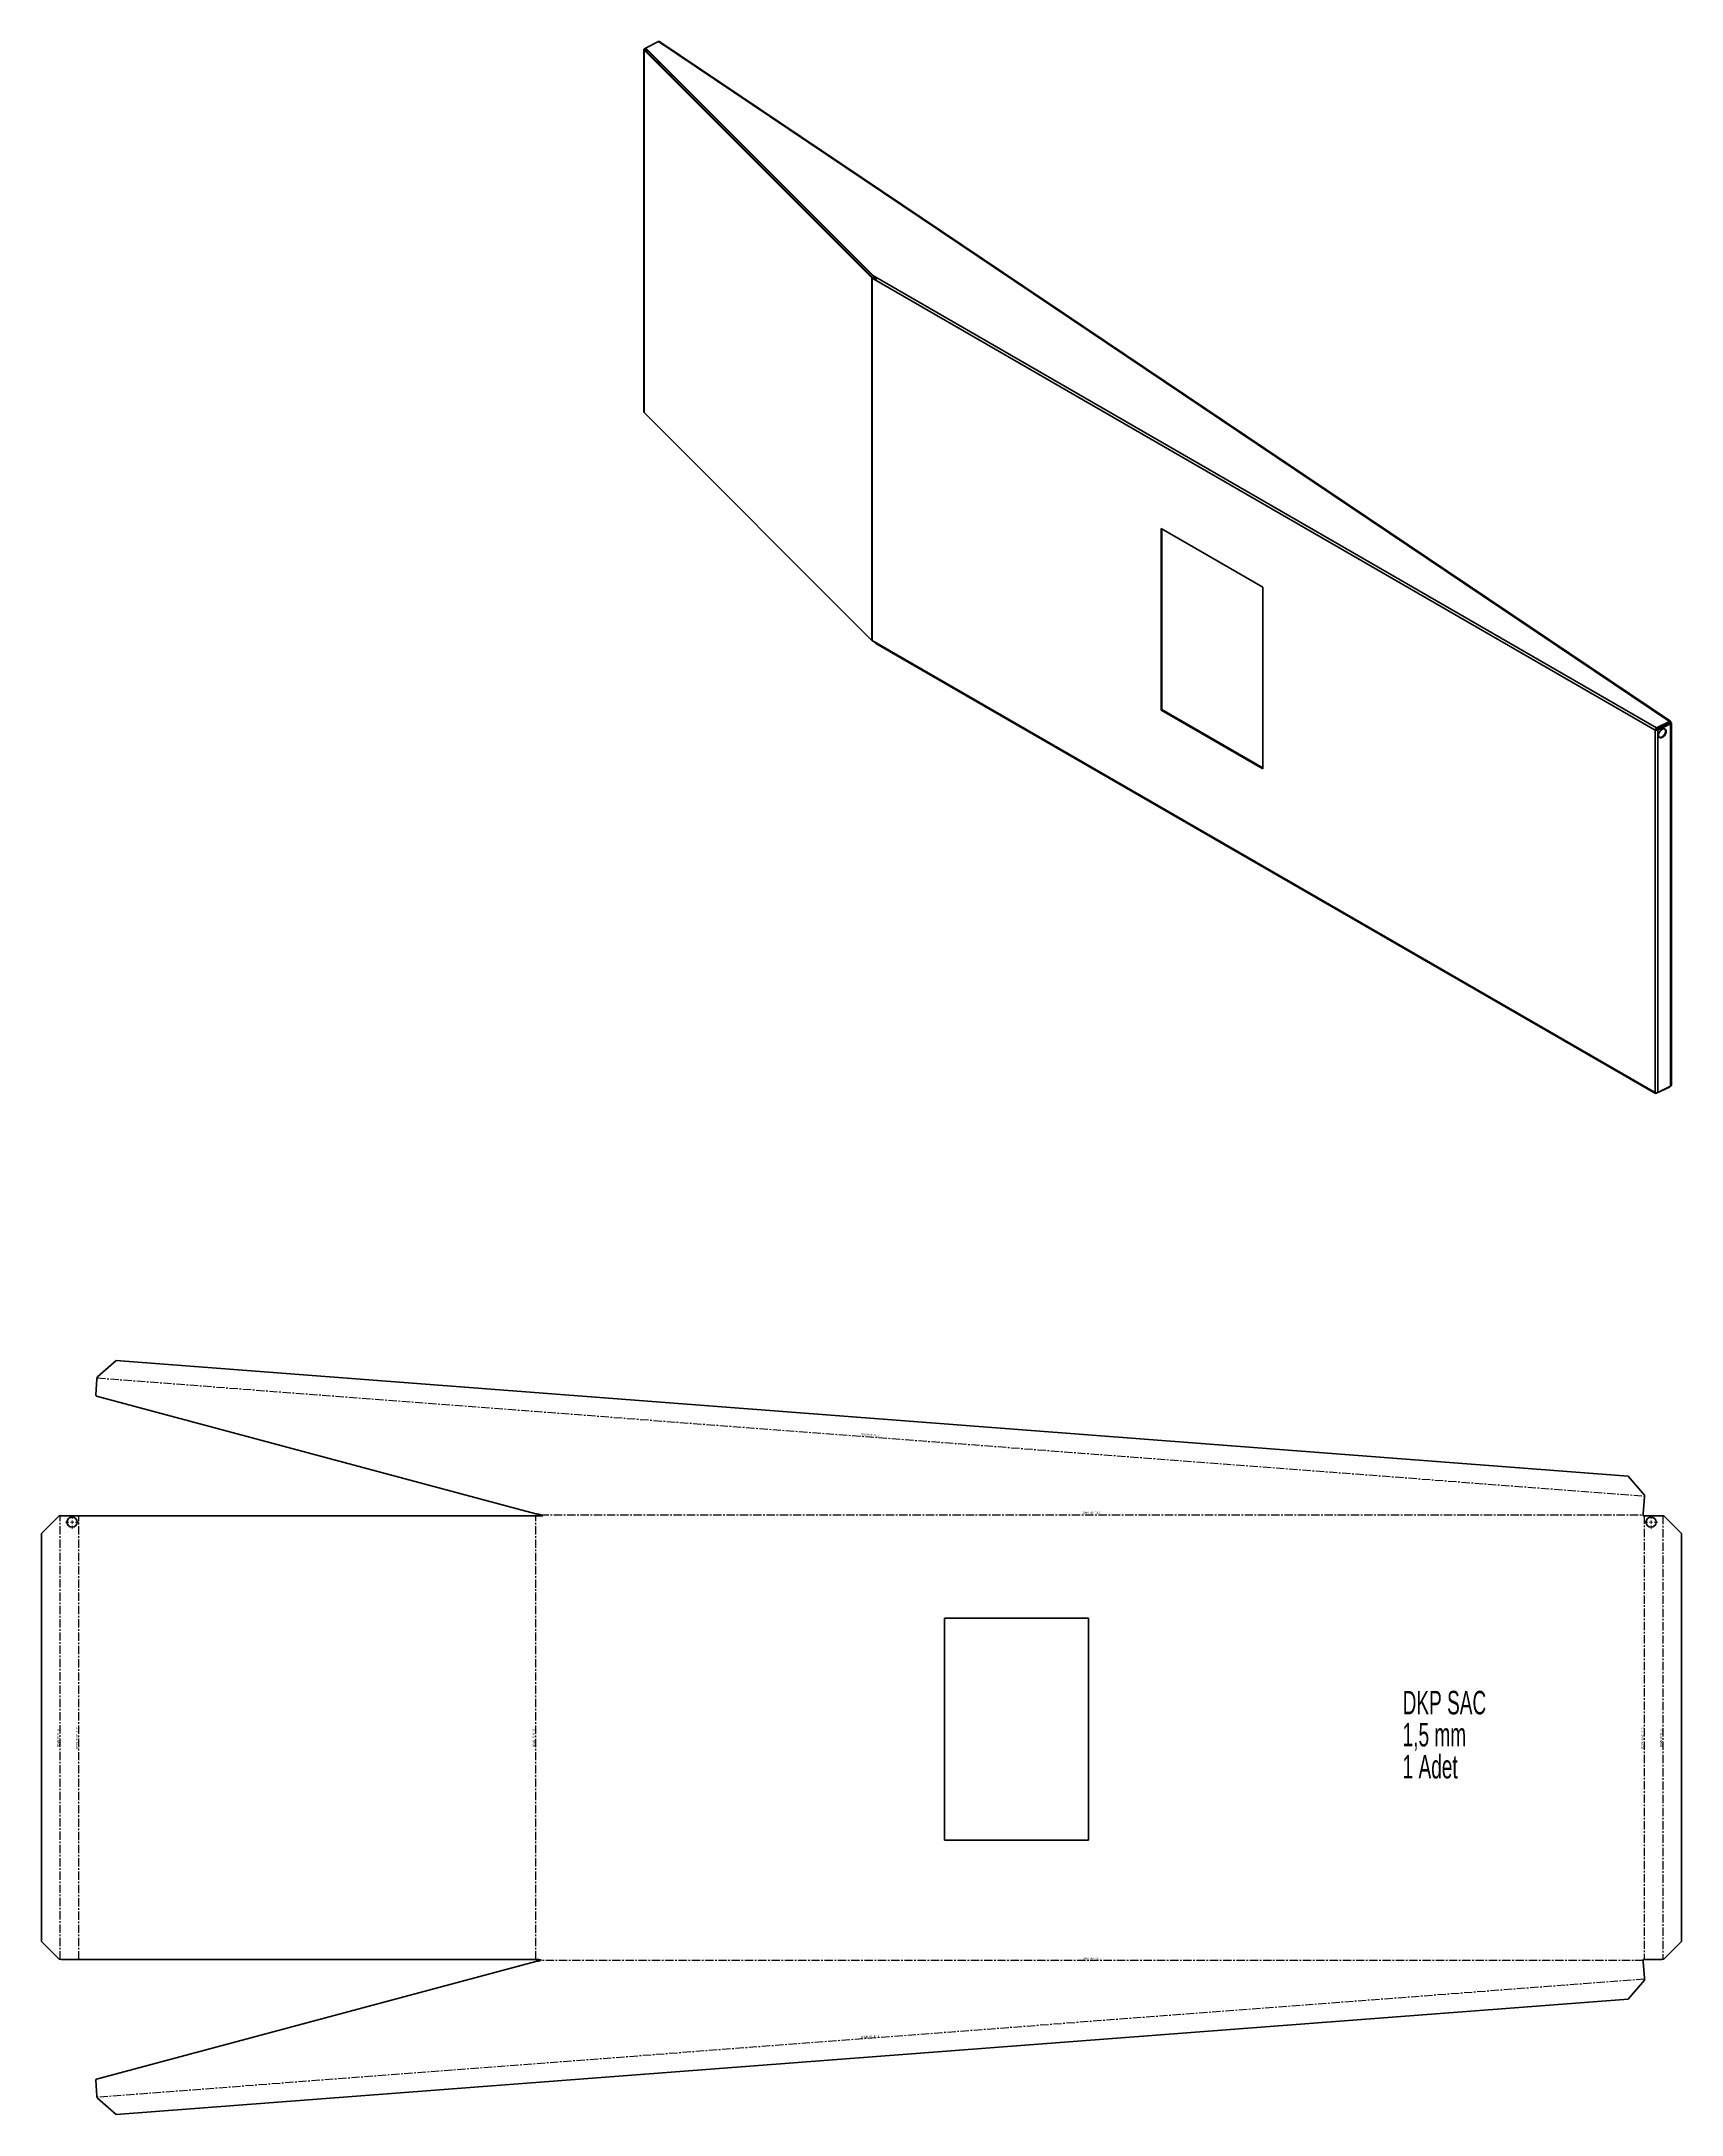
# Model space of a CAD drawing. Header units: millimetres. Extents: x -2351 to 158, y -1154 to 2018.
import ezdxf

# ---------------------------------------------------------------- set-up
doc = ezdxf.new("R2010")
doc.units = ezdxf.units.MM
doc.linetypes.add('CENTERX2', pattern=[20.32, 12.7, -2.54, 2.54, -2.54])
doc.styles.add('SLDTEXTSTYLE0', font='TXT', dxfattribs={"width": 0.605})
doc.styles.add('SLDTEXTSTYLE1', font='TXT', dxfattribs={"width": 0.572187})

# ---------------------------------------------------------------- blocks, each defined once
blk = doc.blocks.new('SW_NOTE_0')
at = {"color": 0, "linetype": 'Continuous', "lineweight": 0, "char_height": 35.98, "attachment_point": 1, "style": 'SLDTEXTSTYLE0'}
for s, insert in [('DKP SAC', (0, 46.4)), ('1,5 mm', (0, -2.6)), ('1 Adet', (0, -51.6))]:
    blk.add_mtext(s, dxfattribs=dict(at, insert=insert))
blk = doc.blocks.new('SW_CENTERMARKSYMBOL_0')
at = {"color": 0, "linetype": 'Continuous', "lineweight": 18}
for p, q in [((-5, 0), (-10.25, 0)), ((0, 0), (-2.5, 0)), ((0, 5), (0, 10.25)), ((0, 0), (0, 2.5)), ((0, 0), (0, -2.5)), ((0, 0), (2.5, 0)), ((5, 0), (10.25, 0)), ((0, -5), (0, -10.25))]:
    blk.add_line(p, q, dxfattribs=at)
blk = doc.blocks.new('SW_CENTERMARKSYMBOL_1')
at = {"color": 0, "linetype": 'Continuous', "lineweight": 18}
for p, q in [((-5, 0), (-10.25, 0)), ((0, 0), (-2.5, 0)), ((0, 5), (0, 10.25)), ((0, 0), (0, 2.5)), ((0, 0), (0, -2.5)), ((0, 0), (2.5, 0)), ((5, 0), (10.25, 0)), ((0, -5), (0, -10.25))]:
    blk.add_line(p, q, dxfattribs=at)

msp = doc.modelspace()

# ---------------------------------------------------------------- linework, layer by layer
at = {"color": 7, "linetype": 'Continuous', "lineweight": 35}
for p, q in [((-1429.2, 2005.8), (-1429.2, 1451.2)), ((-1427.5, 2005.4), (-1428.8, 2004.9)), ((-1080.2, 1656.4), (-1428.8, 2004.9)), ((-1428.8, 2004.9), (-1428.8, 1450.4)), ((-1428.2, 2007.1), (-1425.8, 2008.3)), ((-1427.2, 2006.5), (-1428.2, 2007.1)), ((-1078.9, 1656.8), (-1427.5, 2005.4)), ((-1427.2, 2006.5), (-1425.9, 2007.1)), ((-1427.2, 2005), (-1427.2, 2006.5)), ((-1425.9, 2008), (-1425.9, 2006.8)), ((-1425.7, 2007.6), (-1077.9, 1659.7)), ((-1425.7, 2006.3), (-1425.7, 2007.6)), ((-1425.7, 2006.3), (-1077.9, 1658.5)), ((-1406.6, 2018), (-1425.4, 2008.7)), ((139.6, 977.9), (-1406.6, 2018)), ((141.1, 978), (-1404.7, 2017.9)), ((-1407.5, 1988.1), (-1407.5, 1985.3)), ((-1405.4, 1983.2), (-1405.4, 1986)), ((-1387.8, 1968.4), (-1387.8, 1965.6)), ((-1386.6, 1967.3), (-1386.6, 1964.5)), ((-1078.9, 1656.8), (-1080.2, 1656.4)), ((-1080.2, 1101.8), (-1080.2, 1656.4)), ((-1078.7, 1656.6), (-1079.8, 1656)), ((117.9, 964.6), (-1079.7, 1655.9)), ((-1079.7, 1655.9), (-1079.7, 1101.5)), ((-1077.9, 1659.7), (120, 968.2)), ((-1077.9, 1658.5), (-1077.9, 1659.7)), ((-1428.8, 1450.4), (-1080.2, 1101.8)), ((-482.2, 1183.1), (-637.7, 1272.9)), ((-637.7, 1272.9), (-637.7, 995.3)), ((-636.7, 995.9), (-636.7, 1272.3)), ((-482.2, 905.5), (-482.2, 1183.1)), ((-1079.7, 1101.5), (117.9, 410.1)), ((-1074.2, 1097.3), (118.5, 408.7)), ((-636.7, 995.9), (-637.7, 995.3)), ((-637.7, 995.3), (-482.2, 905.5)), ((-482.2, 906.7), (-636.7, 995.9)), ((118.9, 965.2), (117.9, 964.6)), ((117.9, 410.1), (117.9, 964.6)), ((119.9, 966.9), (119.7, 968)), ((120, 968.2), (139.6, 977.9)), ((120, 967), (139.6, 976.7)), ((120, 967), (120, 968.2)), ((122.7, 966.1), (120.8, 967.3)), ((140.5, 974.9), (121, 965.2)), ((121, 965.2), (121.9, 964.6)), ((141.4, 974.2), (121.9, 964.6)), ((121.9, 964.6), (121.9, 410)), ((123.1, 955.4), (123.1, 958.4)), ((124.8, 967.1), (140.4, 976.2)), ((125.9, 967.7), (141.5, 976.7)), ((140.6, 975.7), (131.5, 970.4)), ((139.6, 976.7), (139.6, 977.9)), ((139.6, 976.7), (140.4, 976.2)), ((141.5, 976.7), (140.4, 976.2)), ((140.5, 974.9), (141.4, 974.2)), ((141.8, 976.3), (140.6, 975.7)), ((140.6, 975.7), (140.6, 975)), ((141.4, 419.7), (141.4, 974.2)), ((142.5, 421.2), (142.5, 975.3)), ((139.6, 418.5), (120, 408.9)), ((121.9, 410), (141.4, 419.7)), ((139.6, 418.5), (140, 418.9)), ((139.6, 418.7), (139.6, 418.5)), ((119.8, 409.6), (119.7, 408.7)), ((120, 409.6), (120, 408.9)), ((-2265.7, -28), (-2267.6, -52.8)), ((-2265.1, -25.1), (-2265.7, -28)), ((-2265.1, -25.1), (-2236.1, -0.2)), ((76.5, -176.8), (-2236.1, -0.2)), ((-2266.5, -54.4), (-1594.5, -234.4)), ((76.5, -176.8), (101.3, -205.8)), ((99.6, -234.4), (101.5, -208.8)), ((101.5, -208.8), (101.3, -205.8)), ((-2350.6, -264.8), (-2323.6, -237.8)), ((-2320.6, -237.4), (-2323.6, -237.8)), ((-1594.7, -237.4), (-2320.6, -237.4)), ((-1594.2, -237.4), (-1594.7, -237.4)), ((-1594.2, -237.4), (-1594.2, -237.4)), ((-1583.6, -237.4), (-1594.2, -237.4)), ((-1592.6, -237.4), (-1583.6, -237.4)), ((102.3, -237.4), (99.5, -237.4)), ((128.1, -237.4), (102.3, -237.4)), ((131.1, -237.8), (128.1, -237.4)), ((131.1, -237.8), (158.1, -264.8)), ((-2350.6, -264.8), (-2350.6, -889.1)), ((158.1, -889.1), (158.1, -264.8)), ((-749.1, -394), (-969.1, -394)), ((-969.1, -394), (-969.1, -734)), ((-749.1, -734), (-749.1, -394)), ((-969.1, -734), (-749.1, -734)), ((-2323.6, -916.1), (-2350.6, -889.1)), ((-2323.6, -916.1), (-2320.6, -916.5)), ((-2320.6, -916.5), (-1594.7, -916.5)), ((-2266.5, -1099.5), (-1594.5, -919.4)), ((-1594.7, -916.5), (-1594.2, -916.4)), ((-1594.2, -916.4), (-1594.2, -916.5)), ((99.5, -916.4), (102.3, -916.5)), ((101.5, -945.1), (99.6, -919.4)), ((102.3, -916.5), (128.1, -916.5)), ((128.1, -916.5), (131.1, -916.1)), ((158.1, -889.1), (131.1, -916.1)), ((101.3, -948.1), (76.5, -977.1)), ((101.3, -948.1), (101.5, -945.1)), ((-2236.1, -1153.7), (76.5, -977.1)), ((-2267.6, -1101.1), (-2265.7, -1125.8)), ((-2265.7, -1125.8), (-2265.1, -1128.8)), ((-2236.1, -1153.7), (-2265.1, -1128.8))]:
    msp.add_line(p, q, dxfattribs=at)
at = {"color": 7, "linetype": 'CENTERX2'}
for p, q in [((-2265.4, -26.6), (101.4, -207.3)), ((-2322.1, -916.3), (-2322.1, -237.6)), ((-2293.2, -916.5), (-2293.2, -237.4)), ((-1594.4, -916.5), (-1594.4, -237.4)), ((-1587.1, -235.9), (99.6, -235.9)), ((100.9, -237.4), (100.9, -916.5)), ((129.6, -237.6), (129.6, -916.3)), ((99.6, -917.9), (-1587.1, -917.9)), ((101.4, -946.6), (-2265.4, -1127.3))]:
    msp.add_line(p, q, dxfattribs=at)
at = {"color": 7, "linetype": 'Continuous', "lineweight": 35, "flags": 128}
for points in [[(-1428.8, 2004.9), (-1429.1, 2005.2), (-1429.2, 2005.5), (-1429.2, 2005.8), (-1429.2, 2006.1), (-1429.1, 2006.4), (-1428.8, 2006.7), (-1428.6, 2006.9), (-1428.2, 2007.1)], [(-1427.5, 2005.4), (-1427.6, 2005.5), (-1427.7, 2005.6), (-1427.7, 2005.8), (-1427.7, 2005.9), (-1427.6, 2006.1), (-1427.5, 2006.2), (-1427.4, 2006.4), (-1427.2, 2006.5)], [(-1425.4, 2008.7), (-1425.6, 2008.6), (-1425.7, 2008.4), (-1425.8, 2008.3), (-1425.9, 2008.1), (-1425.9, 2008), (-1425.9, 2007.9), (-1425.8, 2007.7), (-1425.7, 2007.6)], [(-1424, 2004.6), (-1424.6, 2003.6), (-1425, 2002.9)], [(-1418.6, 1996.4), (-1418.3, 1996.7), (-1417.1, 1997.8)], [(128.8, 966), (127.5, 965.3), (126.3, 964.2), (125.2, 963), (124.3, 961.6), (123.6, 960.1), (123.1, 958.6), (122.9, 957.1), (123, 955.8), (123.3, 954.7), (123.9, 953.7), (124.7, 953.1), (125.7, 952.8), (126.9, 952.8), (128.1, 953.1), (129.4, 953.7), (130.6, 954.6), (131.8, 955.8), (132.8, 957.1), (133.6, 958.6), (134.2, 960.1), (134.6, 961.6), (134.6, 963), (134.4, 964.2), (134, 965.2), (133.3, 966), (132.3, 966.5), (131.2, 966.7), (130, 966.5), (128.8, 966)], [(132.6, 966.4), (132.7, 966.3), (133.3, 965.4), (133.6, 964.3), (133.7, 962.9), (133.5, 961.5), (133, 960), (132.3, 958.5), (131.4, 957.1), (130.3, 955.8), (129.1, 954.8), (127.8, 954)]]:
    msp.add_lwpolyline(points, dxfattribs=at)
at = {"color": 7, "linetype": 'Continuous', "lineweight": 35}
for centre in [(-2303.8, -247.4), (111.4, -247.4)]:
    msp.add_circle(centre, 7.75, dxfattribs=at)
for centre, radius, start, end in [((-1425.3, 2006.8), 0.601, 181.4928, 228.3042), ((-1426.7, 2006), 11.4, 309.9057, 319.8256), ((-1428, 1451.3), 1.2, 181.4928, 228.3042), ((125.5, 957.9), 4.49, 250.5286, 300.9441), ((-2266.1, -52.9), 1.5, 175.6335, 255), ((-2266.1, -1101), 1.5, 105, 184.3665)]:
    msp.add_arc(centre, radius, start, end, dxfattribs=at)
for centre, major_axis, ratio, start_param, end_param in [((-1077.6, 1657.2), (2.99, -0.32), 0.636701, 3.733713, 3.995512), ((-1077.6, 1657.2), (1.22, 2.75), 0.636784, 2.258388, 2.287571), ((-1077.6, 1657.2), (1.48, -0.36), 0.683408, 3.831861, 4.093661), ((-1077.6, 1102.7), (3, 0.26), 0.510679, 3.621064, 3.882863), ((-1077.6, 1102.7), (1.72, 2.47), 0.510782, 2.400256, 2.429439), ((120, 965.8), (1.56, 2.56), 0.560601, 0.946623, 2.369652), ((120, 965.8), (3, 0.07), 0.560505, 3.913457, 5.408044), ((120, 965.8), (0.81, 1.26), 0.543423, 0.958634, 2.381663), ((120, 965.8), (1.5, 0.07), 0.543325, 3.90145, 5.396037), ((122.2, 964.5), (-2.26, 3.6), 0.597087, 6.223117, 6.370884), ((122.2, 964.5), (-2.28, 2.35), 0.382016, 6.136241, 6.284009), ((120, 411.4), (3, -0.08), 0.593595, 3.94217, 5.436757), ((120, 411.4), (1.43, 2.64), 0.593686, 2.340929, 3.763958), ((122.2, 410.1), (3.12, 1.66), 0.030602, 3.798234, 3.946001)]:
    msp.add_ellipse(centre, major_axis=major_axis, ratio=ratio, start_param=start_param, end_param=end_param, dxfattribs=at)
for points, knots in [([(-1406.6, 2018), (-1406.2, 2018.1), (-1405.6, 2018.3), (-1405, 2018.2), (-1404.8, 2017.9), (-1404.7, 2017.9)], [0, 0, 0, 0, 0.475386, 0.950772, 1, 1, 1, 1]), ([(-1077.9, 1659.7), (-1077.7, 1659.6), (-1077.5, 1659.4), (-1077.2, 1659.1), (-1077, 1658.9), (-1076.7, 1658.5), (-1076.3, 1658.1), (-1075.7, 1657.4), (-1075.2, 1656.8), (-1074.8, 1656.2), (-1074.5, 1655.8), (-1074.3, 1655.5), (-1074.2, 1655.2), (-1074, 1655), (-1074, 1654.8), (-1073.9, 1654.6), (-1073.9, 1654.4), (-1073.9, 1654.3), (-1074, 1654.2), (-1074.1, 1654), (-1074.2, 1653.9), (-1074.5, 1653.9), (-1074.8, 1653.9), (-1075.1, 1654), (-1075.5, 1654), (-1075.8, 1654.1), (-1076.2, 1654.3), (-1076.8, 1654.5), (-1077.5, 1654.8), (-1078.2, 1655.2), (-1079, 1655.6), (-1079.5, 1655.9), (-1079.8, 1656)], [0, 0, 0, 0, 0.039699, 0.073676, 0.101931, 0.124464, 0.1923, 0.248915, 0.31704, 0.373082, 0.406641, 0.435387, 0.454941, 0.471819, 0.486122, 0.498017, 0.507287, 0.515164, 0.522308, 0.529582, 0.54318, 0.56111, 0.588796, 0.624033, 0.644127, 0.665962, 0.705738, 0.749588, 0.810099, 0.874709, 0.93675, 1, 1, 1, 1]), ([(-1074, 1654.2), (-1074.2, 1654.3), (-1074.6, 1654.4), (-1075.1, 1654.7), (-1076, 1655.1), (-1077.2, 1655.7), (-1078.2, 1656.3), (-1078.7, 1656.6)], [0, 0, 0, 0, 0.133964, 0.243071, 0.361834, 0.680265, 1, 1, 1, 1]), ([(-1077.9, 1658.5), (-1077.5, 1658.3), (-1077, 1657.8), (-1076.1, 1657.2), (-1075.4, 1656.6), (-1074.8, 1656.1), (-1074.5, 1655.8), (-1074.5, 1655.8)], [0, 0, 0, 0, 0.277831, 0.509609, 0.741412, 0.964699, 1, 1, 1, 1]), ([(-1079.8, 1101.4), (-1079.4, 1101.2), (-1078.7, 1100.8), (-1077.8, 1100.2), (-1076.9, 1099.6), (-1076.2, 1099.1), (-1075.7, 1098.8), (-1075.3, 1098.4), (-1074.9, 1098.1), (-1074.5, 1097.8), (-1074.3, 1097.6), (-1074.1, 1097.4), (-1074, 1097.3), (-1073.9, 1097.2), (-1073.9, 1097.2), (-1073.9, 1097.1), (-1074, 1097.2), (-1074.1, 1097.2), (-1074.2, 1097.3)], [0, 0, 0, 0, 0.152765, 0.306659, 0.454849, 0.539497, 0.615324, 0.682464, 0.746013, 0.796766, 0.829222, 0.854353, 0.868794, 0.882116, 0.896046, 0.912113, 0.959419, 1, 1, 1, 1]), ([(-1074.5, 1097.5), (-1074.5, 1097.5), (-1074.7, 1097.6), (-1075.1, 1097.9), (-1075.7, 1098.4), (-1076.4, 1099), (-1076.9, 1099.5), (-1077.2, 1099.8), (-1077.3, 1099.9)], [0, 0, 0, 0, 0.030711, 0.230311, 0.458202, 0.683684, 0.908811, 1, 1, 1, 1]), ([(141.5, 976.7), (141.6, 977.1), (141.5, 977.3), (141.4, 977.8), (141.2, 977.9), (140.8, 978.2), (140.6, 978.2), (140.1, 978.1), (139.8, 978), (139.6, 977.9)], [0, 0, 0, 0, 0.25, 0.25, 0.5, 0.5, 0.75, 0.75, 1, 1, 1, 1]), ([(140.4, 976.2), (140.4, 976.3), (140.4, 976.5), (140.4, 976.7), (140.3, 976.7), (140.1, 976.8), (140, 976.8), (139.8, 976.8), (139.7, 976.7), (139.6, 976.7)], [0, 0, 0, 0, 0.25, 0.25, 0.5, 0.5, 0.75, 0.75, 1, 1, 1, 1]), ([(140.5, 974.9), (140.6, 974.9), (140.7, 975), (140.9, 975.1), (141, 975.2), (141, 975.4), (141, 975.5), (140.9, 975.6), (140.8, 975.7), (140.6, 975.7)], [0, 0, 0, 0, 0.25, 0.25, 0.5, 0.5, 0.75, 0.75, 1, 1, 1, 1]), ([(141.4, 974.2), (141.7, 974.3), (142, 974.5), (142.3, 974.8), (142.5, 975), (142.5, 975.4), (142.5, 975.6), (142.2, 976), (142, 976.2), (141.8, 976.3)], [0, 0, 0, 0, 0.25, 0.25, 0.5, 0.5, 0.75, 0.75, 1, 1, 1, 1]), ([(142.5, 421.2), (142.5, 421.1), (142.5, 420.8), (142.2, 420.2), (141.7, 419.8), (141.4, 419.7)], [0, 0, 0, 0, 0.0879366, 0.5439683, 1, 1, 1, 1]), ([(-1594.5, -234.4), (-1593.6, -234.6), (-1592.7, -234.7), (-1591.7, -234.9), (-1591.4, -235), (-1591, -235), (-1590.9, -235.1), (-1590.7, -235.1), (-1590.7, -235.1), (-1590.6, -235.1), (-1590.6, -235.1), (-1590.5, -235.1), (-1590.5, -235.1), (-1590.5, -235.1), (-1590.5, -235.1), (-1590.5, -235.2), (-1590.5, -235.2), (-1590.1, -235.2), (-1589.7, -235.3), (-1589.2, -235.4), (-1589.1, -235.4), (-1588.9, -235.5), (-1588.9, -235.5), (-1588.8, -235.5), (-1588.7, -235.5), (-1588.5, -235.6), (-1588.4, -235.6), (-1587.8, -235.7), (-1587.4, -235.8), (-1587, -236), (-1586.9, -236), (-1586.7, -236.1), (-1586.7, -236.1), (-1586.6, -236.2), (-1586.6, -236.2), (-1586.6, -236.2), (-1586.6, -236.2), (-1586.5, -236.2), (-1586.5, -236.2), (-1586.3, -236.4), (-1586.4, -236.6), (-1587, -236.8), (-1587.1, -236.8), (-1587.2, -236.8), (-1587.2, -236.8), (-1587.2, -236.9), (-1587.3, -236.9), (-1587.4, -236.9), (-1587.4, -236.9), (-1587.6, -236.9), (-1587.7, -236.9), (-1587.8, -237), (-1587.9, -237), (-1587.9, -237), (-1588, -237), (-1588, -237), (-1588, -237), (-1588.3, -237.1), (-1588.6, -237.1), (-1589.2, -237.1), (-1589.3, -237.2), (-1589.6, -237.2), (-1589.7, -237.2), (-1589.8, -237.2), (-1589.9, -237.2), (-1590, -237.2), (-1590, -237.2), (-1590, -237.2), (-1590.1, -237.2), (-1590.8, -237.3), (-1591.7, -237.3), (-1592.6, -237.4)], [0, 0, 0, 0, 0.125, 0.125, 0.1875, 0.1875, 0.21875, 0.21875, 0.234375, 0.234375, 0.2421875, 0.2421875, 0.2460938, 0.2460938, 0.2480469, 0.2480469, 0.25, 0.25, 0.3125, 0.3125, 0.34375, 0.34375, 0.3515625, 0.3515625, 0.359375, 0.359375, 0.375, 0.375, 0.4375, 0.4375, 0.46875, 0.46875, 0.484375, 0.484375, 0.4921875, 0.4921875, 0.4960938, 0.4960938, 0.5, 0.5, 0.5625, 0.5625, 0.5703125, 0.5703125, 0.5742188, 0.5742188, 0.578125, 0.578125, 0.59375, 0.59375, 0.609375, 0.609375, 0.6171875, 0.6171875, 0.6210938, 0.6210938, 0.625, 0.625, 0.6875, 0.6875, 0.71875, 0.71875, 0.734375, 0.734375, 0.7421875, 0.7421875, 0.7460938, 0.7460938, 0.75, 0.75, 0.9080544, 0.9080544, 0.9080544, 0.9080544]), ([(99.5, -237.4), (99.5, -236.9), (99.6, -236), (99.6, -235.1), (99.6, -234.7)], [0, 0, 0, 0, 0.570232, 1, 1, 1, 1]), ([(99.6, -234.7), (99.6, -234.7), (99.6, -234.6), (99.6, -234.5), (99.6, -234.4)], [0, 0, 0, 0, 0.517372, 1, 1, 1, 1]), ([(-1594.2, -916.5), (-1593.9, -916.5), (-1593.3, -916.5), (-1592.5, -916.5), (-1591.6, -916.6), (-1590.9, -916.6), (-1590.1, -916.7), (-1589.5, -916.7), (-1589, -916.8), (-1588.5, -916.8), (-1588.1, -916.9), (-1587.7, -916.9), (-1587.4, -917), (-1587.1, -917.1), (-1586.9, -917.1), (-1586.7, -917.2), (-1586.6, -917.3), (-1586.5, -917.3), (-1586.4, -917.4), (-1586.4, -917.5), (-1586.5, -917.6), (-1586.5, -917.7), (-1586.7, -917.8), (-1586.9, -917.9), (-1587.2, -918), (-1587.5, -918.1), (-1587.8, -918.2), (-1588.3, -918.3), (-1588.8, -918.4), (-1589.6, -918.6), (-1590.7, -918.8), (-1592.3, -919.1), (-1593.7, -919.3), (-1594.5, -919.4)], [0, 0, 0, 0, 0.054035, 0.10604, 0.156025, 0.203997, 0.249969, 0.285147, 0.317696, 0.347628, 0.374954, 0.397262, 0.416924, 0.433963, 0.448413, 0.460333, 0.469826, 0.477101, 0.482625, 0.487408, 0.492886, 0.50009, 0.510541, 0.524165, 0.541095, 0.561401, 0.585123, 0.612284, 0.6429, 0.691857, 0.75003, 0.848968, 1, 1, 1, 1]), ([(99.6, -919.2), (99.6, -919), (99.6, -918.6), (99.6, -918), (99.5, -917.2), (99.5, -916.7), (99.5, -916.4)], [0, 0, 0, 0, 0.199091, 0.432106, 0.699071, 1, 1, 1, 1]), ([(99.6, -919.4), (99.6, -919.4), (99.6, -919.3), (99.6, -919.2), (99.6, -919.2)], [0, 0, 0, 0, 0.51753, 1, 1, 1, 1])]:
    msp.add_open_spline(points, degree=3, knots=knots, dxfattribs=at)

# ---------------------------------------------------------------- block references
at = {"color": 7, "linetype": 'Continuous', "lineweight": 0}
for name, p in [('SW_CENTERMARKSYMBOL_0', (-2303.8, -247.4)), ('SW_CENTERMARKSYMBOL_1', (111.4, -247.4)), ('SW_NOTE_0', (-268.5, -551.8))]:
    msp.add_blockref(name, p, dxfattribs=at)

# ---------------------------------------------------------------- texts
at = {"color": 7, "linetype": 'Continuous', "lineweight": 0, "char_height": 3.5, "attachment_point": 2}
for s, insert, rotation, style in [('DOWN  90°  R 1.5', (-1082.5, -112.3), 355.6335, 'SLDTEXTSTYLE1'), ('DOWN  90°  R 1.5', (-2326.6, -577.8), 90, 'SLDTEXTSTYLE1'), ('DOWN  79.37°  R 1.5', (-2297.8, -577.8), 90, 'SLDTEXTSTYLE0'), ('DOWN  15°  R 1.5', (-1599, -577.8), 90, 'SLDTEXTSTYLE1'), ('DOWN  85.63°  R 1.5', (96.4, -577.8), 90, 'SLDTEXTSTYLE0'), ('DOWN  90°  R 1.5', (125, -577.8), 90, 'SLDTEXTSTYLE1'), ('DOWN  90°  R 1.5', (-1083.2, -1032.5), 4.3665, 'SLDTEXTSTYLE1')]:
    msp.add_mtext(s, dxfattribs=dict(at, insert=insert, rotation=rotation, style=style))
at = {"color": 7, "linetype": 'Continuous', "lineweight": 0, "char_height": 3.5, "attachment_point": 2, "style": 'SLDTEXTSTYLE1'}
for insert in [(-744.7, -231.4), (-744.7, -913.4)]:
    msp.add_mtext('DOWN  90°  R 1.5', dxfattribs=dict(at, insert=insert))

doc.saveas('drawing.dxf')
